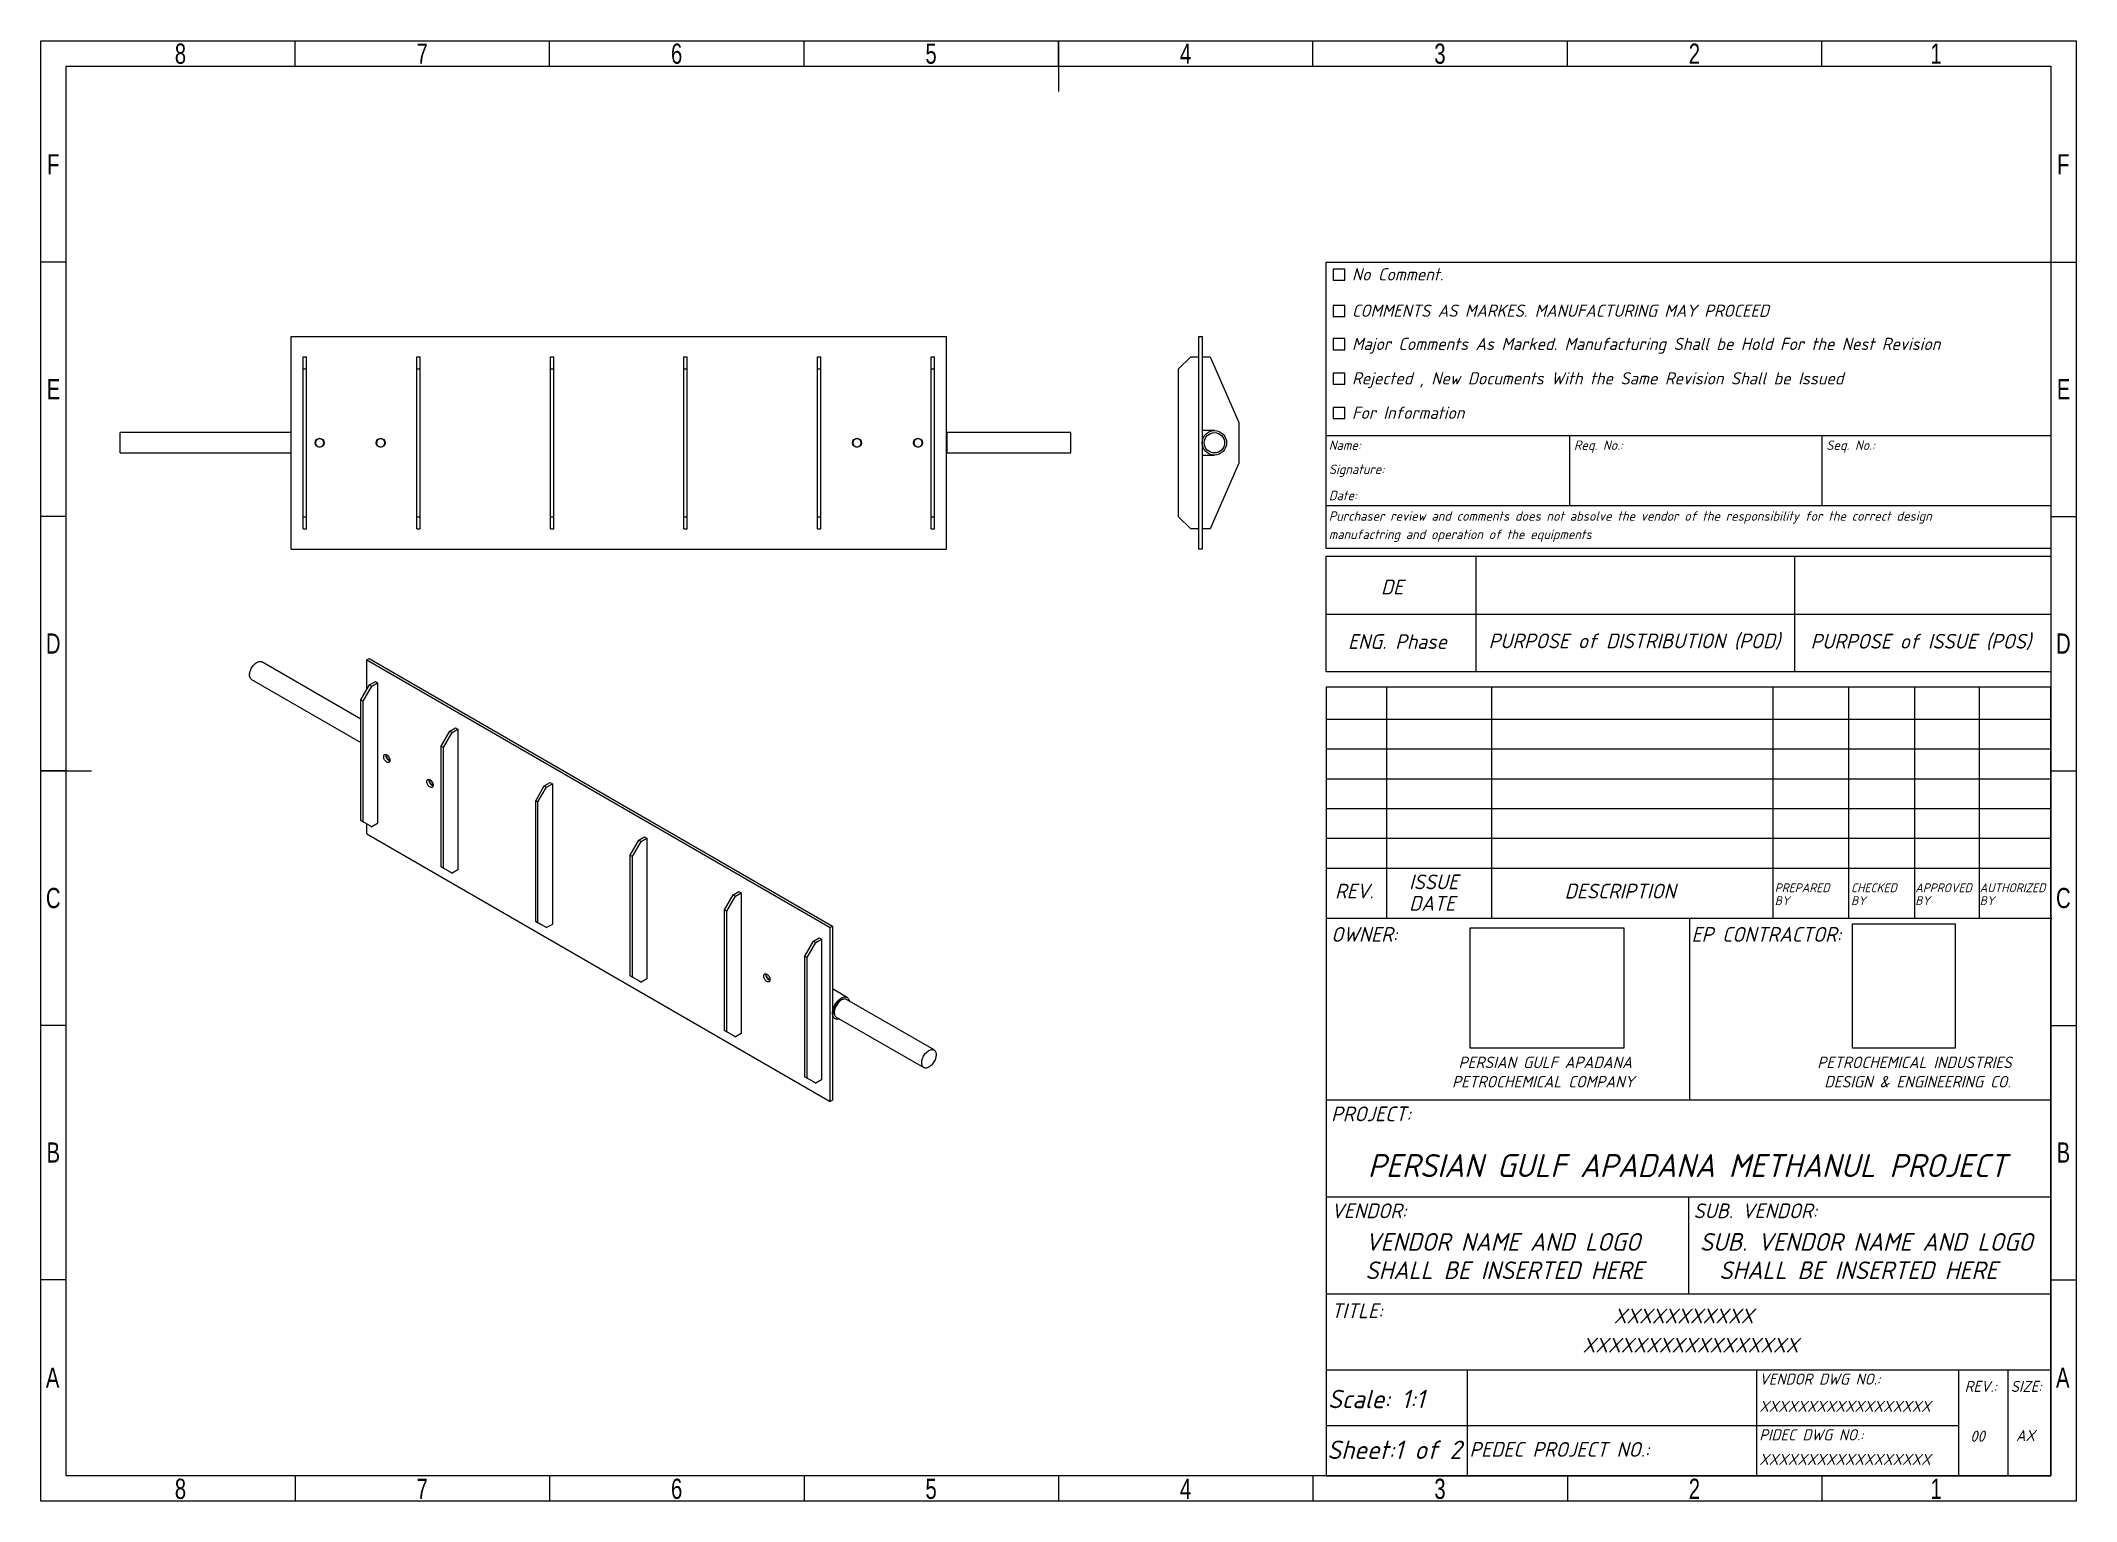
# Model space of a CAD drawing. Header units: millimetres. Extents: x -3124 to 13554, y -5049 to 691.
# Drawn here: x 5554 to 13554, y -5049 to 691 of the extents above; entities that cross this region are included whole.
import ezdxf

# ---------------------------------------------------------------- set-up
doc = ezdxf.new("R2010")
doc.units = ezdxf.units.MM
doc.styles.add('GOST-2.304_Type-B_italic', font='')
doc.styles.add('SLDTEXTSTYLE0', font='TXT', dxfattribs={"width": 0.75})
doc.styles.get('GOST-2.304_Type-B_italic').set_extended_font_data('GOST Common', italic=True)
picture_1 = doc.add_image_def('image1.png', size_in_pixel=(1024, 804))
picture_2 = doc.add_image_def('image2.jpg', size_in_pixel=(204, 247))

msp = doc.modelspace()

# ---------------------------------------------------------------- texts
at = {"style": 'GOST-2.304_Type-B_italic'}
for s, height, p in [('No Comment.', 48.2172492, (10707.99562, -251.26819)), ('COMMENTS AS MARKES. MANUFACTURING MAY PROCEED', 48.2172492, (10707.99562, -394.20719)), ('Major Comments As Marked. Manufacturing Shall be Hold For the Nest Revision', 48.2172492, (10707.99562, -524.7463)), ('Rejected , New Documents With the Same Revision Shall be Issued ', 48.2172492, (10707.99562, -660.03259)), ('For Information', 48.2172492, (10707.99562, -795.31887)), ('Name:', 37.090192, (10616.84541, -917.21142)), ('Req. No.:', 37.090192, (11580.09485, -917.21142)), ('Seq. No.:', 37.090192, (12571.94229, -917.21142)), ('Signature:', 37.090192, (10616.84541, -1011.80375)), ('Date:', 37.090192, (10616.84541, -1114.80034)), ('Purchaser review and comments does not absolve the vendor of the responsibility for the correct design', 37.09019167, (10616.84541, -1195.68196)), ('manufactring and operation of the equipments', 37.0901917, (10616.84541, -1267.62106)), ('DE', 57.953424, (10821.84818, -1484.89274)), ('ENG. Phase', 57.953424, (10692.11187, -1699.38134)), ('PURPOSE of DISTRIBUTION (POD)', 57.9534245, (11244.93946, -1696.87054)), ('PURPOSE of ISSUE (POS)', 57.9534245, (12510.07262, -1698.09234)), ('REV.', 57.953424, (10641.23219, -2680.12831)), ('ISSUE', 57.953424, (10932.40875, -2643.89634)), ('DESCRIPTION', 57.9534245, (11543.52037, -2680.12831)), ('PREPARED', 34.772055, (12369.38166, -2655.3786)), ('CHECKED', 34.772055, (12669.28088, -2655.3786)), ('APPROVED', 34.772055, (12921.34846, -2655.3786)), ('AUTHORIZED', 34.772055, (13174.72925, -2655.3786)), ('DATE', 57.953424, (10932.40875, -2728.04807)), ('BY', 34.772055, (12369.38166, -2705.86964)), ('BY', 34.772055, (12669.28088, -2705.86964)), ('BY', 34.772055, (12921.34846, -2705.86964)), ('BY', 34.772055, (13174.72925, -2705.86964)), ('OWNER:', 57.953424, (10626.11862, -2850.17266)), ('EP CONTRACTOR:', 57.9534245, (12042.19056, -2850.17266)), ('PERSIAN GULF APADANA', 45.2036711, (11126.66991, -3346.75121)), ('PETROCHEMICAL INDUSTRIES', 45.2036711, (12536.53945, -3346.75121)), ('PETROCHEMICAL COMPANY', 45.2036711, (11101.1594, -3422.79745)), ('DESIGN & ENGINEERING CO.', 45.2036711, (12564.0242, -3422.79745)), ('PROJECT:', 57.953424, (10626.11862, -3555.5226)), ('PERSIAN GULF APADANA METHANUL PROJECT', 90.4073422, (10770.24691, -3774.86925)), ('VENDOR:', 57.953424, (10626.11862, -3936.56832)), ('SUB. VENDOR:', 57.9534245, (12050.0693, -3936.56832)), ('VENDOR NAME AND LOGO', 69.5441094, (10760.35109, -4064.63685)), ('SUB. VENDOR NAME AND LOGO', 69.5441094, (12074.62758, -4064.63685)), ('SHALL BE INSERTED HERE', 69.5441094, (10760.35109, -4175.98208)), ('SHALL BE INSERTED HERE', 69.5441094, (12151.14089, -4175.98208)), ('TITLE:', 57.953424, (10626.11862, -4329.45464)), ('XXXXXXXXXXX', 57.9534245, (11737.03486, -4349.66654)), ('XXXXXXXXXXXXXXXXX', 57.9534245, (11614.26276, -4464.50793)), ('VENDOR DWG NO.:', 43.4650684, (12308.76374, -4590.48055)), ('Scale: 1:1', 72.441781, (10613.5193, -4683.27449)), ('REV.:', 43.465068, (13115.63015, -4619.25592)), ('SIZE:', 43.465068, (13296.48611, -4619.25592)), ('XXXXXXXXXXXXXXXXXX', 43.4650684, (12308.76374, -4697.64036)), ('PIDEC DWG NO.:', 43.4650684, (12308.76374, -4809.5899)), ('00', 43.465068, (13138.06476, -4814.99121)), ('AX', 43.465068, (13317.4251, -4812.09337)), ('Sheet:1 of 2', 72.4417806, (10610.608, -4882.84912)), ('PEDEC PROJECT NO.:', 57.9534245, (11169.65817, -4874.25191)), ('XXXXXXXXXXXXXXXXXX', 43.4650684, (12308.76374, -4906.03431))]:
    msp.add_text(s, height=height, dxfattribs=at).set_placement(p)
at = {"linetype": 'Continuous', "lineweight": 20, "char_height": 79.375, "attachment_point": 2, "style": 'SLDTEXTSTYLE0'}
for s, insert in [('8', (6103.6867, 679.72093)), ('7', (7053.68666, 679.72093)), ('6', (8053.68662, 679.72093)), ('5', (9053.68658, 679.72093)), ('4', (10053.68654, 679.72093)), ('3', (11053.6865, 679.72093)), ('2', (12053.68646, 679.72093)), ('1', (13003.68642, 679.72093)), ('F', (5603.64078, 244.72095)), ('F', (13503.64047, 244.72095)), ('E', (5604.64216, -638.54891)), ('E', (13504.64184, -638.54891)), ('D', (5603.53973, -1638.54887)), ('D', (13503.53941, -1638.54887)), ('C', (5603.65916, -2638.54883)), ('C', (13503.65884, -2638.54883)), ('B', (5603.89802, -3638.54879)), ('B', (13503.8977, -3638.54879)), ('A', (5601.27974, -4523.54876)), ('A', (13501.27943, -4523.54876)), ('8', (6103.6867, -4960.27884)), ('6', (8053.68662, -4960.27884)), ('3', (11053.6865, -4960.27884)), ('2', (12053.68646, -4960.27884)), ('7', (7053.68666, -4960.27884)), ('5', (9053.68658, -4960.27884)), ('4', (10053.68654, -4960.27884)), ('1', (13003.68642, -4960.27884))]:
    msp.add_mtext(s, dxfattribs=dict(at, insert=insert))

# ---------------------------------------------------------------- linework, layer by layer
at = {"linetype": 'Continuous', "lineweight": 20}
for p, q in [((5554.48598, -5049.049), (5554.48598, 690.95077)), ((5554.48598, 690.95077), (13554.48566, 690.95077)), ((6554.48594, 590.95078), (6554.48594, 690.95077)), ((7554.4859, 590.95078), (7554.4859, 690.95077)), ((8554.48586, 590.95078), (8554.48586, 690.95077)), ((9554.48582, 690.95077), (9554.48582, 490.95078)), ((9554.48582, 590.95078), (9554.48582, 690.95077)), ((10554.48578, 590.95078), (10554.48578, 690.95077)), ((11554.48574, 590.95078), (11554.48574, 690.95077)), ((12554.4857, 590.95078), (12554.4857, 690.95077)), ((13554.48566, 690.95077), (13554.48566, -5049.049)), ((5654.48598, -4949.049), (5654.48598, 590.95078)), ((5654.48598, 590.95078), (13454.48567, 590.95078)), ((13454.48567, 590.95078), (13454.48567, -4949.049)), ((5654.48598, -179.04919), (5554.48598, -179.04919)), ((13454.48567, -179.04919), (13554.48566, -179.04919)), ((6538.58706, -470.87381), (9114.58696, -470.87381)), ((6538.58706, -1307.67378), (6538.58706, -470.87381)), ((9114.58696, -1307.67378), (9114.58696, -470.87381)), ((10106.35371, -470.87381), (10119.15371, -470.87381)), ((10106.35371, -1307.67378), (10106.35371, -470.87381)), ((10119.15371, -470.87381), (10119.15371, -1307.67378)), ((6586.58706, -550.87381), (6599.38706, -550.87381)), ((6586.58706, -598.8738), (6586.58706, -550.87381)), ((6599.38706, -598.8738), (6599.38706, -550.87381)), ((7032.98704, -550.87381), (7045.78704, -550.87381)), ((7032.98704, -598.8738), (7032.98704, -550.87381)), ((7045.78704, -598.8738), (7045.78704, -550.87381)), ((7557.78702, -550.87381), (7570.58702, -550.87381)), ((7557.78702, -598.8738), (7557.78702, -550.87381)), ((7570.58702, -598.8738), (7570.58702, -550.87381)), ((8082.587, -550.87381), (8095.387, -550.87381)), ((8082.587, -598.8738), (8082.587, -550.87381)), ((8095.387, -598.8738), (8095.387, -550.87381)), ((8607.38698, -550.87381), (8620.18698, -550.87381)), ((8607.38698, -598.8738), (8607.38698, -550.87381)), ((8620.18698, -598.8738), (8620.18698, -550.87381)), ((9053.78696, -550.87381), (9066.58696, -550.87381)), ((9053.78696, -598.8738), (9053.78696, -550.87381)), ((9066.58696, -598.8738), (9066.58696, -550.87381)), ((10026.35372, -598.8738), (10074.35372, -550.87381)), ((10074.35372, -550.87381), (10106.35371, -550.87381)), ((10119.15371, -550.87381), (10151.15371, -550.87381)), ((10151.15371, -550.87381), (10263.15371, -809.2738)), ((6586.58706, -598.8738), (6599.38706, -598.8738)), ((6586.58706, -1179.67378), (6586.58706, -598.8738)), ((6599.38706, -1179.67378), (6599.38706, -598.8738)), ((7032.98704, -598.8738), (7045.78704, -598.8738)), ((7032.98704, -1179.67378), (7032.98704, -598.8738)), ((7045.78704, -1179.67378), (7045.78704, -598.8738)), ((7557.78702, -598.8738), (7570.58702, -598.8738)), ((7557.78702, -1179.67378), (7557.78702, -598.8738)), ((7570.58702, -1179.67378), (7570.58702, -598.8738)), ((8082.587, -598.8738), (8095.387, -598.8738)), ((8082.587, -1179.67378), (8082.587, -598.8738)), ((8095.387, -1179.67378), (8095.387, -598.8738)), ((8607.38698, -598.8738), (8620.18698, -598.8738)), ((8607.38698, -1179.67378), (8607.38698, -598.8738)), ((8620.18698, -1179.67378), (8620.18698, -598.8738)), ((9053.78696, -598.8738), (9066.58696, -598.8738)), ((9053.78696, -1179.67378), (9053.78696, -598.8738)), ((9066.58696, -1179.67378), (9066.58696, -598.8738)), ((10026.35372, -1179.67378), (10026.35372, -598.8738)), ((6538.58706, -849.27379), (5866.58709, -849.27379)), ((5866.58709, -929.27379), (5866.58709, -849.27379)), ((9116.18696, -850.07379), (9114.58696, -850.07379)), ((9602.58694, -849.27379), (9116.18696, -849.27379)), ((9116.18696, -849.27379), (9116.18696, -929.27379)), ((9602.58694, -929.27379), (9602.58694, -849.27379)), ((10167.15371, -841.27379), (10119.15371, -841.27379)), ((10263.15371, -809.2738), (10263.15371, -969.27379)), ((5866.58709, -929.27379), (6538.58706, -929.27379)), ((9114.58696, -928.47379), (9116.18696, -928.47379)), ((9116.18696, -929.27379), (9602.58694, -929.27379)), ((10119.15371, -937.27379), (10167.15371, -937.27379)), ((10263.15371, -969.27379), (10151.15371, -1227.67378)), ((5654.48598, -1179.04915), (5554.48598, -1179.04915)), ((6586.58706, -1179.67378), (6599.38706, -1179.67378)), ((6586.58706, -1227.67378), (6586.58706, -1179.67378)), ((6599.38706, -1227.67378), (6599.38706, -1179.67378)), ((7032.98704, -1179.67378), (7045.78704, -1179.67378)), ((7032.98704, -1227.67378), (7032.98704, -1179.67378)), ((7045.78704, -1227.67378), (7045.78704, -1179.67378)), ((7557.78702, -1179.67378), (7570.58702, -1179.67378)), ((7557.78702, -1227.67378), (7557.78702, -1179.67378)), ((7570.58702, -1227.67378), (7570.58702, -1179.67378)), ((8082.587, -1179.67378), (8095.387, -1179.67378)), ((8082.587, -1227.67378), (8082.587, -1179.67378)), ((8095.387, -1227.67378), (8095.387, -1179.67378)), ((8607.38698, -1179.67378), (8620.18698, -1179.67378)), ((8607.38698, -1227.67378), (8607.38698, -1179.67378)), ((8620.18698, -1227.67378), (8620.18698, -1179.67378)), ((9053.78696, -1179.67378), (9066.58696, -1179.67378)), ((9053.78696, -1227.67378), (9053.78696, -1179.67378)), ((9066.58696, -1227.67378), (9066.58696, -1179.67378)), ((10074.35372, -1227.67378), (10026.35372, -1179.67378)), ((13454.48567, -1179.04915), (13554.48566, -1179.04915)), ((6586.58706, -1227.67378), (6599.38706, -1227.67378)), ((7032.98704, -1227.67378), (7045.78704, -1227.67378)), ((7557.78702, -1227.67378), (7570.58702, -1227.67378)), ((8082.587, -1227.67378), (8095.387, -1227.67378)), ((8607.38698, -1227.67378), (8620.18698, -1227.67378)), ((9053.78696, -1227.67378), (9066.58696, -1227.67378)), ((10106.35371, -1227.67378), (10074.35372, -1227.67378)), ((10151.15371, -1227.67378), (10119.15371, -1227.67378)), ((6538.58706, -1307.67378), (9114.58696, -1307.67378)), ((10119.15371, -1307.67378), (10106.35371, -1307.67378)), ((6813.02299, -1975.18748), (6423.46513, -1750.30052)), ((6835.6504, -1742.43373), (6844.70137, -1737.20872)), ((6835.6504, -1860.00923), (6835.6504, -1742.43373)), ((6835.6504, -1742.43373), (8657.1574, -2793.96734)), ((6844.70137, -1737.20872), (8666.20837, -2788.74233)), ((6383.46838, -1819.58443), (6813.02299, -2067.56102)), ((6846.96411, -1840.41332), (6869.59153, -1827.35079)), ((6856.01508, -1845.63833), (6878.64249, -1832.5758)), ((6869.59153, -1827.35079), (6878.64249, -1832.5758)), ((6878.64249, -1832.5758), (6878.64249, -2385.2106)), ((6813.02299, -1899.20107), (6846.96411, -1840.41332)), ((6813.02299, -1899.20107), (6822.07395, -1904.42608)), ((6813.02299, -2373.44795), (6813.02299, -1899.20107)), ((6822.07395, -1904.42608), (6856.01508, -1845.63833)), ((6822.07395, -2378.67296), (6822.07395, -1904.42608)), ((6846.96411, -1840.41332), (6856.01508, -1845.63833)), ((7128.67544, -2081.42335), (7162.61657, -2022.6356)), ((7137.72641, -2086.64836), (7171.66753, -2027.86061)), ((7162.61657, -2022.6356), (7185.24398, -2009.57307)), ((7162.61657, -2022.6356), (7171.66753, -2027.86061)), ((7171.66753, -2027.86061), (7194.29495, -2014.79808)), ((7185.24398, -2009.57307), (7194.29495, -2014.79808)), ((7194.29495, -2014.79808), (7194.29495, -2567.43288)), ((7128.67544, -2081.42335), (7137.72641, -2086.64836)), ((7128.67544, -2555.67024), (7128.67544, -2081.42335)), ((7137.72641, -2560.89525), (7137.72641, -2086.64836)), ((5554.48598, -2179.04911), (5754.48597, -2179.04911)), ((5654.48598, -2179.04911), (5554.48598, -2179.04911)), ((7499.76507, -2295.64883), (7533.70619, -2236.86108)), ((7533.70619, -2236.86108), (7556.33361, -2223.79855)), ((7533.70619, -2236.86108), (7542.75716, -2242.08609)), ((7542.75716, -2242.08609), (7565.38457, -2229.02356)), ((7556.33361, -2223.79855), (7565.38457, -2229.02356)), ((7565.38457, -2229.02356), (7565.38457, -2781.65836)), ((13454.48567, -2179.04911), (13554.48566, -2179.04911)), ((7499.76507, -2295.64883), (7508.81603, -2300.87384)), ((7499.76507, -2769.89572), (7499.76507, -2295.64883)), ((7508.81603, -2300.87384), (7542.75716, -2242.08609)), ((7508.81603, -2775.12073), (7508.81603, -2300.87384)), ((6813.02299, -2373.44795), (6822.07395, -2378.67296)), ((6846.96411, -2393.04812), (6813.02299, -2373.44795)), ((6856.01508, -2398.27313), (6822.07395, -2378.67296)), ((6835.6504, -2425.71506), (6835.6504, -2386.51473)), ((6846.96411, -2393.04812), (6856.01508, -2398.27313)), ((6878.64249, -2385.2106), (6856.01508, -2398.27313)), ((6835.6504, -2425.71506), (8657.1574, -3477.24866)), ((7870.85469, -2509.87431), (7904.79581, -2451.08656)), ((7879.90566, -2515.09932), (7913.84678, -2456.31157)), ((7904.79581, -2451.08656), (7927.42323, -2438.02403)), ((7904.79581, -2451.08656), (7913.84678, -2456.31157)), ((7913.84678, -2456.31157), (7936.4742, -2443.24904)), ((7927.42323, -2438.02403), (7936.4742, -2443.24904)), ((7936.4742, -2443.24904), (7936.4742, -2995.88384)), ((7128.67544, -2555.67024), (7137.72641, -2560.89525)), ((7162.61657, -2575.2704), (7128.67544, -2555.67024)), ((7870.85469, -2509.87431), (7879.90566, -2515.09932)), ((7870.85469, -2984.1212), (7870.85469, -2509.87431)), ((7879.90566, -2989.34621), (7879.90566, -2515.09932)), ((7171.66753, -2580.49541), (7137.72641, -2560.89525)), ((7162.61657, -2575.2704), (7171.66753, -2580.49541)), ((7194.29495, -2567.43288), (7171.66753, -2580.49541)), ((8241.94431, -2724.09979), (8275.88544, -2665.31204)), ((8250.99528, -2729.3248), (8284.9364, -2670.53705)), ((8275.88544, -2665.31204), (8298.51285, -2652.24951)), ((8275.88544, -2665.31204), (8284.9364, -2670.53705)), ((8284.9364, -2670.53705), (8307.56382, -2657.47452)), ((8298.51285, -2652.24951), (8307.56382, -2657.47452)), ((8307.56382, -2657.47452), (8307.56382, -3210.10932)), ((7499.76507, -2769.89572), (7508.81603, -2775.12073)), ((7533.70619, -2789.49588), (7499.76507, -2769.89572)), ((7542.75716, -2794.72089), (7508.81603, -2775.12073)), ((7533.70619, -2789.49588), (7542.75716, -2794.72089)), ((7565.38457, -2781.65836), (7542.75716, -2794.72089)), ((8241.94431, -2724.09979), (8250.99528, -2729.3248)), ((8241.94431, -3198.34668), (8241.94431, -2724.09979)), ((8250.99528, -3203.57169), (8250.99528, -2729.3248)), ((8657.1574, -2793.96734), (8666.20837, -2788.74233)), ((8657.1574, -3477.24866), (8657.1574, -2793.96734)), ((8666.20837, -2788.74233), (8666.20837, -3472.02365)), ((8557.59677, -2906.32207), (8591.53789, -2847.53432)), ((8566.64774, -2911.54709), (8600.58886, -2852.75933)), ((8591.53789, -2847.53432), (8614.16531, -2834.47179)), ((8591.53789, -2847.53432), (8600.58886, -2852.75933)), ((8600.58886, -2852.75933), (8623.21628, -2839.69681)), ((8614.16531, -2834.47179), (8623.21628, -2839.69681)), ((8623.21628, -2839.69681), (8623.21628, -3392.33161)), ((8557.59677, -2906.32207), (8566.64774, -2911.54709)), ((8557.59677, -3380.56896), (8557.59677, -2906.32207)), ((8566.64774, -3385.79397), (8566.64774, -2911.54709)), ((7870.85469, -2984.1212), (7879.90566, -2989.34621)), ((7904.79581, -3003.72136), (7870.85469, -2984.1212)), ((7913.84678, -3008.94637), (7879.90566, -2989.34621)), ((7904.79581, -3003.72136), (7913.84678, -3008.94637)), ((7936.4742, -2995.88384), (7913.84678, -3008.94637)), ((8724.14754, -3069.21885), (8666.20837, -3035.77128)), ((9065.21596, -3275.35081), (8721.27924, -3076.80037)), ((5654.48598, -3179.04907), (5554.48598, -3179.04907)), ((8241.94431, -3198.34668), (8250.99528, -3203.57169)), ((8275.88544, -3217.94684), (8241.94431, -3198.34668)), ((8666.20837, -3146.61952), (8676.15144, -3152.35954)), ((8681.28249, -3146.08427), (9025.21921, -3344.63472)), ((13454.48567, -3179.04907), (13554.48566, -3179.04907)), ((8284.9364, -3223.17185), (8250.99528, -3203.57169)), ((8275.88544, -3217.94684), (8284.9364, -3223.17185)), ((8307.56382, -3210.10932), (8284.9364, -3223.17185)), ((8557.59677, -3380.56896), (8566.64774, -3385.79397)), ((8591.53789, -3400.16912), (8557.59677, -3380.56896)), ((8600.58886, -3405.39413), (8566.64774, -3385.79397)), ((8591.53789, -3400.16912), (8600.58886, -3405.39413)), ((8623.21628, -3392.33161), (8600.58886, -3405.39413)), ((8666.20837, -3472.02365), (8657.1574, -3477.24866)), ((5654.48598, -4179.04903), (5554.48598, -4179.04903)), ((13454.48567, -4179.04903), (13554.48566, -4179.04903)), ((13454.48567, -4949.049), (5654.48598, -4949.049)), ((6554.48594, -4949.049), (6554.48594, -5049.049)), ((7554.4859, -4949.049), (7554.4859, -5049.049)), ((8554.48586, -4949.049), (8554.48586, -5049.049)), ((9554.48582, -4949.049), (9554.48582, -5049.049)), ((10554.48578, -4949.049), (10554.48578, -5049.049)), ((11554.48574, -4949.049), (11554.48574, -5049.049)), ((12554.4857, -4949.049), (12554.4857, -5049.049)), ((13554.48566, -5049.049), (5554.48598, -5049.049))]:
    msp.add_line(p, q, dxfattribs=at)
for p, q in [((10606.58432, -859.9099), (13454.48567, -859.9099)), ((11563.17628, -859.9099), (11563.17628, -1135.80098)), ((12555.02372, -859.9099), (12555.02372, -1135.80098)), ((10606.58432, -1135.80098), (13454.48567, -1135.80098)), ((11194.86993, -1335.28073), (11194.86993, -1789.35509)), ((12446.72034, -1335.28073), (12446.72034, -1789.35509)), ((10606.58432, -1562.31791), (13454.48567, -1562.31791)), ((10844.83211, -2757.53484), (10844.83211, -1849.049)), ((11257.23015, -2757.53484), (11257.23015, -1849.049)), ((12363.83745, -2757.53484), (12363.83745, -1849.049)), ((12660.4386, -2757.53484), (12660.4386, -1849.049)), ((12920.17275, -2757.53484), (12920.17275, -1849.049)), ((13173.55354, -2757.53484), (13173.55354, -1849.049)), ((10606.58432, -1974.98249), (13454.48567, -1974.98249)), ((10606.58432, -2092.11546), (13454.48567, -2092.11546)), ((10606.58432, -2209.24843), (13454.48567, -2209.24843)), ((10606.58432, -2326.38139), (13454.48567, -2326.38139)), ((10606.58432, -2443.51436), (13454.48567, -2443.51436)), ((10606.58432, -2560.64732), (13454.48567, -2560.64732)), ((10610.7898, -2757.53484), (13458.69115, -2757.53484)), ((12034.74047, -2757.53484), (12034.74047, -3471.90143)), ((10606.58432, -3471.90143), (13454.48567, -3471.90143)), ((10606.58432, -3852.94715), (13454.48567, -3852.94715)), ((12030.53499, -3852.94715), (12030.53499, -4233.99287)), ((10606.58432, -4233.99287), (13454.48567, -4233.99287)), ((10606.58432, -4532.26109), (13454.48567, -4532.26109)), ((11161.14247, -4532.26109), (11161.14247, -4949.049)), ((12297.72621, -4532.26109), (12297.72621, -4949.049)), ((13090.97671, -4532.26109), (13090.97671, -4949.049)), ((13285.93489, -4532.26109), (13285.93489, -4949.049)), ((10606.58432, -4751.37044), (13090.97671, -4751.37044))]:
    msp.add_line(p, q)
for points in [[(13454.48567, -1305.17473), (10606.58432, -1305.17473), (10606.58432, -179.72144), (13454.48567, -179.72144)], [(10680.27085, -206.25227), (10633.68377, -206.25227), (10633.68377, -250.15433), (10680.27085, -250.15433)], [(10680.27085, -349.19128), (10633.68377, -349.19128), (10633.68377, -393.09333), (10680.27085, -393.09333)], [(10680.27085, -479.73039), (10633.68377, -479.73039), (10633.68377, -523.63244), (10680.27085, -523.63244)], [(10680.27085, -615.01667), (10633.68377, -615.01667), (10633.68377, -658.91873), (10680.27085, -658.91873)], [(10680.27085, -750.30295), (10633.68377, -750.30295), (10633.68377, -794.20501), (10680.27085, -794.20501)], [(13454.48567, -1789.35509), (10606.58432, -1789.35509), (10606.58432, -1335.28073), (13454.48567, -1335.28073)], [(13454.48567, -4949.049), (13454.48567, -1849.049), (10606.58432, -1849.049), (10606.58432, -4949.049)]]:
    msp.add_lwpolyline(points, close=True)
at = {"linetype": 'Continuous', "lineweight": 20, "flags": 128}
for points in [[(6383.46838, -1819.58443), (6382.09929, -1818.6776), (6380.04912, -1816.77845), (6378.3306, -1814.42843), (6376.96805, -1811.66083), (6375.98078, -1808.51484), (6375.38277, -1805.03501), (6375.18249, -1801.27063), (6375.38277, -1797.27502), (6375.98078, -1793.10474), (6376.96805, -1788.81888), (6378.3306, -1784.47811), (6380.04912, -1780.14392), (6382.09929, -1775.87769), (6384.45207, -1771.73983), (6387.07414, -1767.78896), (6389.92836, -1764.08101), (6392.97431, -1760.6685), (6396.16886, -1757.59976), (6399.46676, -1754.91826), (6402.82131, -1752.66196), (6406.185, -1750.86282), (6409.51019, -1749.54632), (6412.7498, -1748.7311), (6415.85793, -1748.42871), (6418.79059, -1748.64343), (6421.50623, -1749.37223), (6423.46513, -1750.30052)], [(6927.29144, -2136.97764), (6927.09144, -2139.42824), (6926.49788, -2141.56917), (6925.52982, -2143.33161), (6924.21839, -2144.65892), (6922.60574, -2145.50843), (6920.74369, -2145.85285), (6918.6921, -2145.68109), (6916.5169, -2144.99869), (6914.28801, -2143.82757), (6912.07707, -2142.20537), (6909.95513, -2140.18424), (6907.9904, -2137.82914), (6906.24603, -2135.21575), (6904.77808, -2132.42808), (6903.63373, -2129.55573), (6902.84977, -2126.69101), (6902.45138, -2123.92599), (6902.45138, -2121.34956), (6902.84977, -2119.04451), (6903.63373, -2117.08494), (6904.77808, -2115.53382), (6906.24603, -2114.44101), (6907.9904, -2113.84164), (6909.95513, -2113.75496), (6912.07707, -2114.18376), (6914.28801, -2115.11427), (6916.5169, -2116.51657), (6918.6921, -2118.3456), (6920.74369, -2120.54256), (6922.60574, -2123.03685), (6924.21839, -2125.74829), (6925.52982, -2128.58974), (6926.49788, -2131.46987), (6927.09144, -2134.29612), (6927.29144, -2136.97764)], [(6926.91864, -2140.25358), (6925.56787, -2139.77367), (6923.33898, -2138.60255), (6921.12804, -2136.98036), (6919.0061, -2134.95923), (6917.04137, -2132.60412), (6915.297, -2129.99074), (6913.82905, -2127.20307), (6912.6847, -2124.33072), (6911.90073, -2121.46599), (6911.50235, -2118.70098), (6911.50235, -2116.12455), (6911.82505, -2114.1079)], [(7096.99706, -2234.94661), (7096.79706, -2237.39721), (7096.2035, -2239.53814), (7095.23544, -2241.30058), (7093.92401, -2242.62789), (7092.31136, -2243.4774), (7090.44931, -2243.82181), (7088.39772, -2243.65006), (7086.22252, -2242.96765), (7083.99363, -2241.79654), (7081.78269, -2240.17434), (7079.66075, -2238.15321), (7077.69602, -2235.79811), (7075.95165, -2233.18472), (7074.4837, -2230.39705), (7073.33935, -2227.5247), (7072.55539, -2224.65998), (7072.157, -2221.89496), (7072.157, -2219.31853), (7072.55539, -2217.01348), (7073.33935, -2215.05391), (7074.4837, -2213.50279), (7075.95165, -2212.40998), (7077.69602, -2211.81061), (7079.66075, -2211.72393), (7081.78269, -2212.15273), (7083.99363, -2213.08324), (7086.22252, -2214.48554), (7088.39772, -2216.31457), (7090.44931, -2218.51153), (7092.31136, -2221.00582), (7093.92401, -2223.71726), (7095.23544, -2226.55871), (7096.2035, -2229.43884), (7096.79706, -2232.26509), (7096.99706, -2234.94661)], [(7096.62426, -2238.22255), (7095.27349, -2237.74264), (7093.0446, -2236.57152), (7090.83366, -2234.94933), (7088.71172, -2232.9282), (7086.74699, -2230.57309), (7085.00262, -2227.95971), (7083.53467, -2225.17204), (7082.39032, -2222.29968), (7081.60635, -2219.43496), (7081.20797, -2216.66995), (7081.20797, -2214.09352), (7081.53067, -2212.07687)], [(8395.81074, -2984.73579), (8396.01074, -2982.28518), (8396.60431, -2980.14425), (8397.57236, -2978.38181), (8398.88379, -2977.0545), (8400.49644, -2976.20499), (8402.35849, -2975.86058), (8404.41008, -2976.03233), (8406.58528, -2976.71474), (8408.81417, -2977.88586), (8411.02511, -2979.50805), (8413.14705, -2981.52918), (8415.11178, -2983.88429), (8416.85615, -2986.49767), (8418.3241, -2989.28534), (8419.46845, -2992.1577), (8420.25242, -2995.02242), (8420.6508, -2997.78743), (8420.6508, -3000.36386), (8420.25242, -3002.66891), (8419.46845, -3004.62848), (8418.3241, -3006.1796), (8416.85615, -3007.27241), (8415.11178, -3007.87179), (8413.14705, -3007.95846), (8411.02511, -3007.52966), (8408.81417, -3006.59915), (8406.58528, -3005.19685), (8404.41008, -3003.36782), (8402.35849, -3001.17086), (8400.49644, -2998.67657), (8398.88379, -2995.96513), (8397.57236, -2993.12368), (8396.60431, -2990.24355), (8396.01074, -2987.4173), (8395.81074, -2984.73579)], [(8404.86171, -2979.51077), (8405.06171, -2977.06017), (8405.23451, -2976.23483)], [(8420.3281, -3002.38051), (8420.07608, -3002.30465), (8417.86514, -3001.37414), (8415.63625, -2999.97184), (8413.46105, -2998.14281), (8411.40946, -2995.94585), (8409.54741, -2993.45156), (8407.93476, -2990.74012), (8406.62333, -2987.89867), (8405.65527, -2985.01854), (8405.06171, -2982.19229), (8404.86171, -2979.51077)], [(8693.41869, -3153.09036), (8691.06928, -3153.79643), (8687.58659, -3154.45188), (8684.25118, -3154.59543), (8681.10217, -3154.22538), (8678.17647, -3153.34609), (8675.50839, -3151.96786), (8673.1292, -3150.10685), (8671.06679, -3147.78487), (8669.34536, -3145.02915), (8667.98508, -3141.87201), (8667.00189, -3138.35044), (8666.40733, -3134.50574), (8666.20837, -3130.38299), (8666.40733, -3126.03052), (8667.00189, -3121.49935), (8667.98508, -3116.84262), (8669.34536, -3112.11492), (8671.06679, -3107.37168), (8673.1292, -3102.6685), (8675.50839, -3098.06054), (8678.17647, -3093.6018), (8681.10217, -3089.34457), (8684.25118, -3085.33876), (8687.58659, -3081.63133), (8691.06928, -3078.26575), (8694.65843, -3075.28148), (8698.31195, -3072.7135), (8701.98703, -3070.59193), (8705.64055, -3068.94163), (8709.2297, -3067.78196), (8712.7124, -3067.12651), (8716.0478, -3066.98296), (8719.19681, -3067.353), (8722.12251, -3068.23229), (8724.79059, -3069.61052), (8727.16978, -3071.47154), (8729.23219, -3073.79351), (8730.95362, -3076.54923), (8732.3139, -3079.70638), (8733.29709, -3083.22795), (8733.41544, -3083.80645)], [(8675.20175, -3139.14094), (8674.23216, -3137.10128), (8673.23636, -3133.98593), (8672.63301, -3130.53231), (8672.43091, -3126.79079), (8672.63301, -3122.81594), (8673.23636, -3118.6657), (8674.23216, -3114.40061), (8675.6059, -3110.08286), (8677.33754, -3105.77541), (8679.40183, -3101.54107), (8681.76867, -3097.44159), (8684.40354, -3093.53674), (8687.26802, -3089.88348), (8690.32034, -3086.53507), (8693.516, -3083.54033), (8696.80838, -3080.94295), (8700.14949, -3078.7808), (8703.4906, -3077.08539), (8706.78298, -3075.88147), (8709.97864, -3075.18658), (8712.2256, -3075.00681)], [(8701.28086, -3078.78069), (8697.93559, -3080.94112), (8694.63728, -3083.52972), (8691.43223, -3086.51016), (8688.36544, -3089.84058), (8685.47995, -3093.47425), (8682.81626, -3097.36015), (8680.41179, -3101.44374), (8678.30026, -3105.66768), (8676.51134, -3109.97268), (8675.07012, -3114.29832), (8673.99685, -3118.58386), (8673.30658, -3122.76915), (8673.00901, -3126.79544), (8673.10832, -3130.6062), (8673.60311, -3134.14795), (8674.48643, -3137.37095), (8675.74588, -3140.22998), (8677.3638, -3142.68489), (8679.31745, -3144.70122), (8681.28249, -3146.08427)], [(8721.27924, -3076.80037), (8719.74546, -3076.04138), (8717.08178, -3075.2309), (8714.19629, -3074.92875), (8711.12949, -3075.13917), (8707.92444, -3075.85921), (8704.62613, -3077.07875), (8701.28086, -3078.78069)], [(9045.21759, -3277.33113), (9048.56286, -3275.6292), (9051.86117, -3274.40965), (9055.06622, -3273.68962), (9058.13301, -3273.4792), (9061.0185, -3273.78135), (9063.68218, -3274.59183), (9066.08666, -3275.89926), (9068.19818, -3277.68529), (9069.98711, -3279.92484), (9071.42833, -3282.58649), (9072.5016, -3285.63285), (9073.19187, -3289.02118), (9073.48943, -3292.7039), (9073.39013, -3296.62932), (9072.89534, -3300.74233), (9072.01202, -3304.9852), (9070.75256, -3309.29837), (9069.13465, -3313.62128), (9067.181, -3317.89325), (9064.91902, -3322.05432), (9062.38049, -3326.04608), (9059.60102, -3329.81248), (9056.61964, -3333.30065), (9053.4782, -3336.46163), (9050.2208, -3339.25105), (9046.89316, -3341.62974), (9043.54201, -3343.56432), (9040.21437, -3345.02763), (9036.95697, -3345.99913), (9033.81553, -3346.46518), (9030.83415, -3346.41923), (9028.05469, -3345.86194), (9025.51615, -3344.80112), (9023.25418, -3343.25167), (9021.30052, -3341.23534), (9019.68261, -3338.78042), (9018.42315, -3335.9214), (9017.53983, -3332.69839), (9017.04504, -3329.15665), (9016.94574, -3325.34588), (9017.24331, -3321.3196), (9017.93357, -3317.1343), (9019.00685, -3312.84876), (9020.44806, -3308.52313), (9022.23699, -3304.21812), (9024.34851, -3299.99418), (9026.75299, -3295.9106), (9029.41667, -3292.0247), (9032.30216, -3288.39103), (9035.36896, -3285.0606), (9038.57401, -3282.08017), (9041.87232, -3279.49157), (9045.21759, -3277.33113)]]:
    msp.add_lwpolyline(points, dxfattribs=at)
at = {"linetype": 'Continuous', "lineweight": 20}
for centre, radius in [((6650.58706, -889.27379), 17.6), ((6890.58705, -889.27379), 17.6), ((8762.58698, -889.27379), 17.6), ((9002.58697, -889.27379), 17.6), ((10167.15371, -889.27379), 48), ((10167.15371, -889.27379), 40)]:
    msp.add_circle(centre, radius, dxfattribs=at)
for points, knots in [([(6666.58706, -889.27379), (6666.41978, -891.01948), (6666.08544, -894.50878), (6663.49032, -899.18523), (6659.60005, -902.86642), (6654.59278, -905.0859), (6649.18275, -905.50249), (6644.07246, -904.18758), (6639.65109, -901.34624), (6636.29146, -897.12825), (6634.49983, -891.94592), (6634.53161, -886.54945), (6636.24768, -881.56969), (6639.46265, -877.36703), (6643.97702, -874.35987), (6649.28568, -873.02319), (6654.61285, -873.50138), (6659.42193, -875.59754), (6663.34509, -879.15333), (6666.06478, -883.89649), (6666.41565, -887.50904), (6666.58706, -889.27379)], [0, 0, 0, 0, 0.051721269, 0.1033808356, 0.1566628192, 0.211448858, 0.2643670381, 0.3148865442, 0.3662422203, 0.4202737228, 0.474811836, 0.5269790363, 0.5776549534, 0.6296814425, 0.6840621699, 0.7382989202, 0.7897502922, 0.8402510267, 0.8929667184, 0.9477133835, 1, 1, 1, 1]), ([(6906.58705, -889.27379), (6906.41978, -891.01948), (6906.08543, -894.50878), (6903.49031, -899.18523), (6899.60004, -902.86642), (6894.59277, -905.0859), (6889.18274, -905.50249), (6884.07245, -904.18758), (6879.65109, -901.34624), (6876.29145, -897.12825), (6874.49982, -891.94592), (6874.5316, -886.54945), (6876.24767, -881.56969), (6879.46264, -877.36703), (6883.97701, -874.35987), (6889.28567, -873.02319), (6894.61284, -873.50138), (6899.42192, -875.59754), (6903.34508, -879.15333), (6906.06477, -883.89649), (6906.41564, -887.50904), (6906.58705, -889.27379)], [0, 0, 0, 0, 0.051721269, 0.1033808356, 0.1566628192, 0.211448858, 0.2643670381, 0.3148865442, 0.3662422203, 0.4202737228, 0.474811836, 0.5269790363, 0.5776549534, 0.6296814425, 0.6840621699, 0.7382989202, 0.7897502922, 0.8402510267, 0.8929667184, 0.9477133835, 1, 1, 1, 1]), ([(8778.58698, -889.27379), (8778.4197, -891.01948), (8778.08535, -894.50878), (8775.49023, -899.18523), (8771.59997, -902.86642), (8766.5927, -905.0859), (8761.18266, -905.50249), (8756.07238, -904.18758), (8751.65101, -901.34624), (8748.29137, -897.12825), (8746.49975, -891.94592), (8746.53152, -886.54945), (8748.24759, -881.56969), (8751.46257, -877.36703), (8755.97694, -874.35987), (8761.28559, -873.02319), (8766.61276, -873.50138), (8771.42185, -875.59754), (8775.34501, -879.15333), (8778.0647, -883.89649), (8778.41557, -887.50904), (8778.58698, -889.27379)], [0, 0, 0, 0, 0.051721269, 0.1033808356, 0.1566628192, 0.211448858, 0.2643670381, 0.3148865442, 0.3662422203, 0.4202737228, 0.474811836, 0.5269790363, 0.5776549534, 0.6296814425, 0.6840621699, 0.7382989202, 0.7897502922, 0.8402510267, 0.8929667184, 0.9477133835, 1, 1, 1, 1]), ([(8986.58697, -889.27379), (8986.75424, -887.5281), (8987.08859, -884.0388), (8989.68371, -879.36236), (8993.57398, -875.68116), (8998.58125, -873.46169), (9003.99128, -873.0451), (9009.10157, -874.36), (9013.52293, -877.20135), (9016.88257, -881.41933), (9018.6742, -886.60166), (9018.64242, -891.99814), (9016.92635, -896.97789), (9013.71138, -901.18055), (9009.197, -904.18772), (9003.88835, -905.52439), (8998.56118, -905.04621), (8993.75209, -902.95005), (8989.82893, -899.39426), (8987.10925, -894.65109), (8986.75837, -891.03855), (8986.58697, -889.27379)], [0, 0, 0, 0, 0.051721269, 0.1033808356, 0.1566628192, 0.211448858, 0.2643670381, 0.3148865442, 0.3662422203, 0.4202737228, 0.474811836, 0.5269790363, 0.5776549534, 0.6296814425, 0.6840621699, 0.7382989202, 0.7897502922, 0.8402510267, 0.8929667184, 0.9477133835, 1, 1, 1, 1]), ([(6927.17425, -2137.10729), (6926.39605, -2136.74019), (6924.47595, -2135.83444), (6920.94452, -2133.09227), (6917.2303, -2129.36293), (6914.16708, -2124.90283), (6912.56939, -2120.23782), (6912.3555, -2116.64997), (6913.11478, -2115.12738), (6913.2958, -2114.76439)], [0, 0, 0, 0, 0.1098687973, 0.2710816384, 0.4349627824, 0.6073827583, 0.7814193801, 0.9478901795, 1, 1, 1, 1]), ([(6919.13158, -2118.92287), (6919.4824, -2119.89965), (6920.3654, -2122.35818), (6922.61866, -2125.39686), (6924.49026, -2127.11194), (6925.08212, -2127.6543)], [0, 0, 0, 0, 0.3106984929, 0.7820208073, 1, 1, 1, 1]), ([(7096.87987, -2235.07626), (7096.10167, -2234.70916), (7094.18157, -2233.80341), (7090.65014, -2231.06124), (7086.93592, -2227.3319), (7083.8727, -2222.8718), (7082.27501, -2218.20679), (7082.06112, -2214.61894), (7082.8204, -2213.09634), (7083.00142, -2212.73336)], [0, 0, 0, 0, 0.1098687973, 0.2710816384, 0.4349627824, 0.6073827583, 0.7814193801, 0.9478901795, 1, 1, 1, 1]), ([(7088.8372, -2216.89184), (7089.18802, -2217.86862), (7090.07102, -2220.32715), (7092.32429, -2223.36583), (7094.19589, -2225.08091), (7094.78775, -2225.62327)], [0, 0, 0, 0, 0.3106984929, 0.7820208073, 1, 1, 1, 1]), ([(8420.58894, -2999.23693), (8419.80904, -2998.86908), (8417.88729, -2997.96266), (8414.35405, -2995.2193), (8410.63961, -2991.48976), (8407.57714, -2987.03009), (8405.97663, -2982.36356), (8405.76893, -2978.75178), (8406.54195, -2977.20936), (8406.73443, -2976.82531)], [0, 0, 0, 0, 0.1097452964, 0.2704240989, 0.4337623652, 0.6056111774, 0.7790712801, 0.9449906232, 1, 1, 1, 1])]:
    msp.add_open_spline(points, degree=3, knots=knots, dxfattribs=at)

msp.set_redraw_order([(e.dxf.handle, doc.entitydb.next_handle()) for e in msp.query("TEXT MTEXT ATTDEF DIMENSION ARC_DIMENSION")])  # texts and dimensions are drawn at this point

# ---------------------------------------------------------------- pictures from other files: only their frames are drawn
image = msp.add_image(picture_1, insert=(11172.84625, -3268.66748), size_in_units=(603.09702, 473.5254))
image.dxf.flags = 7
image = msp.add_image(picture_2, insert=(12674.79293, -3268.8261), size_in_units=(404.09168, 489.26787))
image.dxf.flags = 7

doc.saveas('drawing.dxf')
